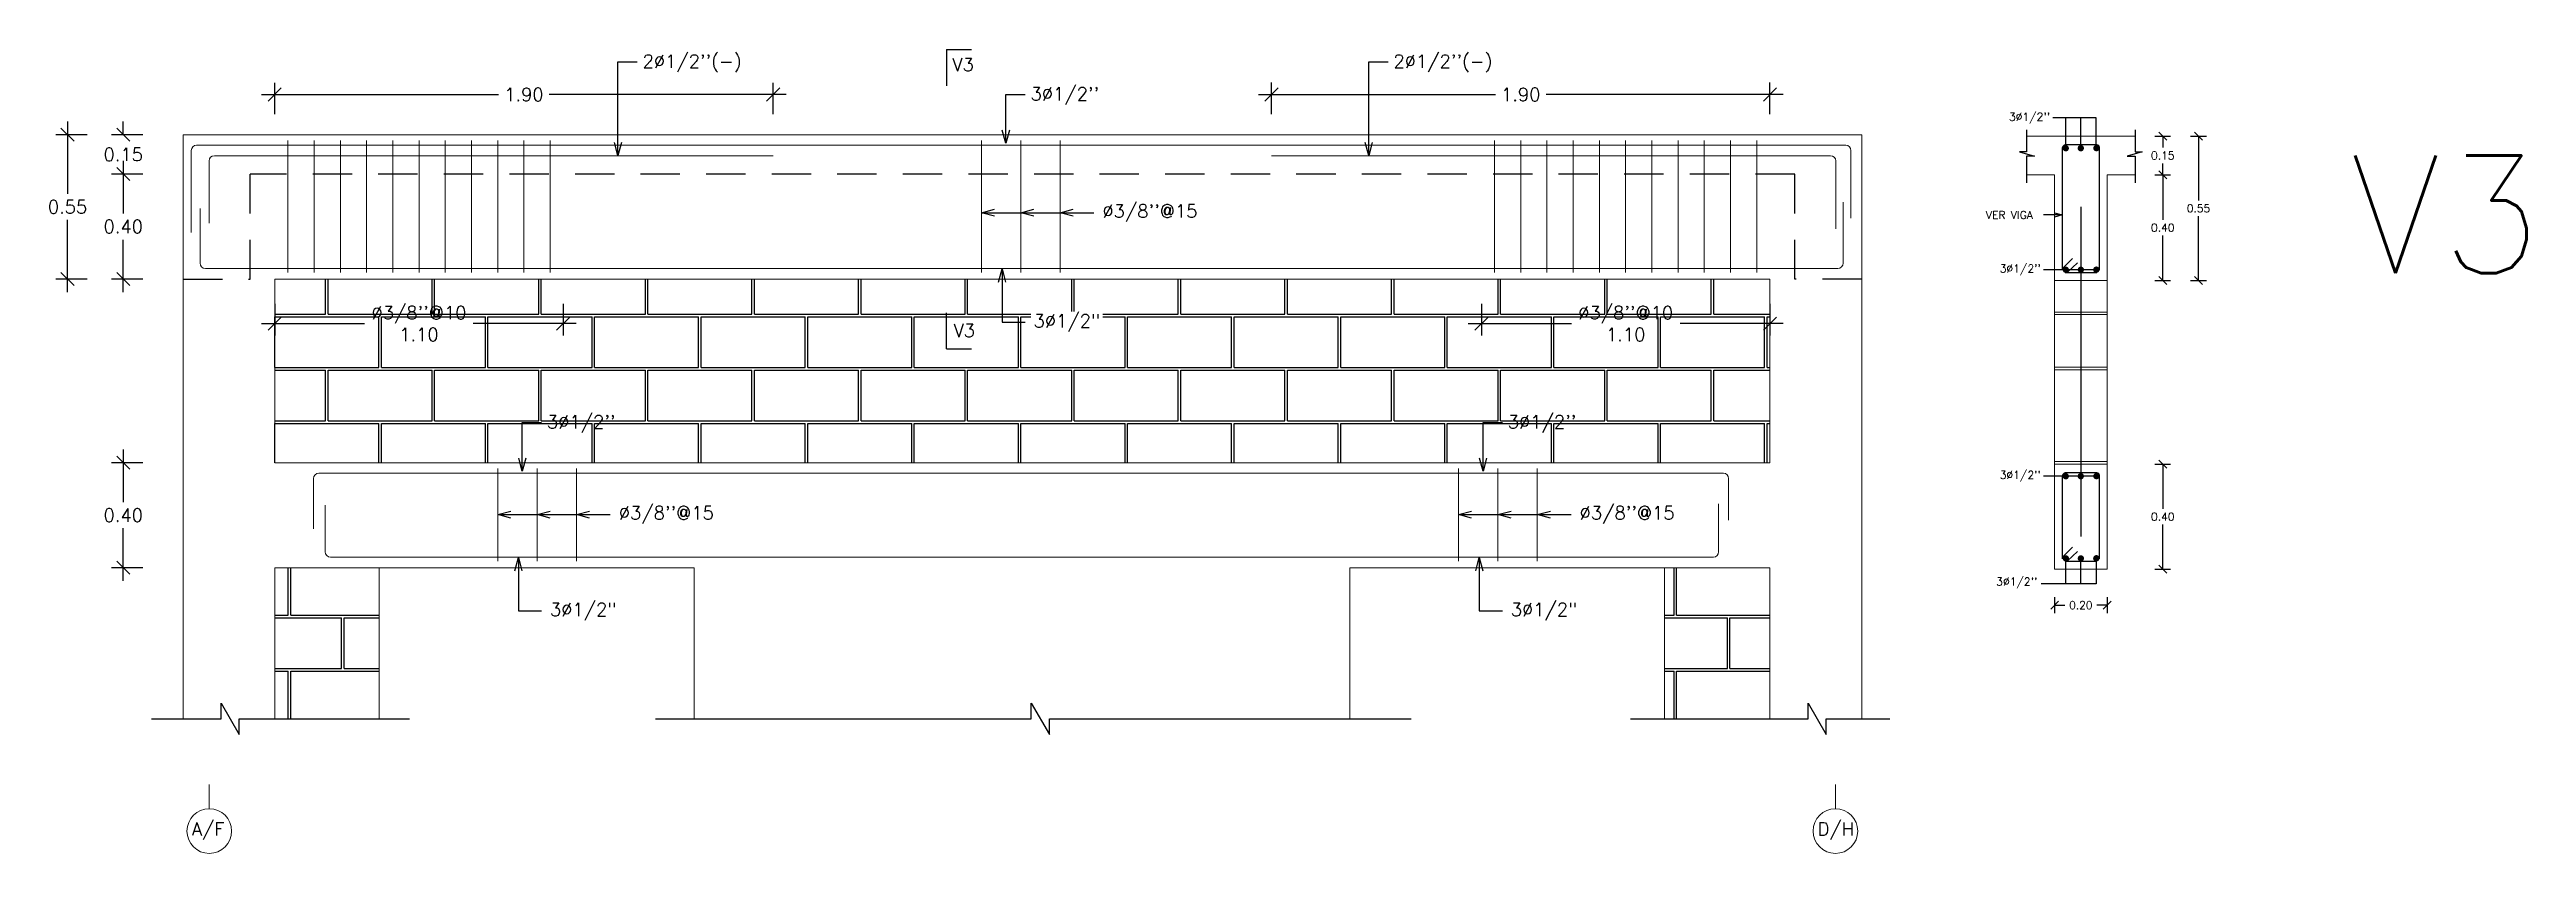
# Model space of a CAD drawing. Header units: metres. Extents: x -44 to 358, y -286 to 66.
# Drawn here: x -30.38 to -20.94, y -54.14 to -51.07 of the extents above; entities that cross this region are included whole.
import ezdxf

# ---------------------------------------------------------------- set-up
doc = ezdxf.new("R2010")
doc.units = ezdxf.units.M
doc.header["$LTSCALE"] = 0.3
doc.header["$PDMODE"] = 3
for name, pattern in [('CONTINU', [0]), ('DASHED', [0.75, 0.5, -0.25]), ('HIDDEN', [9.525, 6.35, -3.175])]:
    doc.linetypes.add(name, pattern=pattern)
for name, color, linetype in [('ACERO', 5, 'Continuous'), ('BP', 3, 'Continuous'), ('DETALLE', 3, 'Continuous'), ('DIMTEXTO', 4, 'Continuous'), ('HATCH', 8, 'Continuous'), ('Losas', 8, 'Continuous'), ('SECCION', 1, 'Continuous'), ('texto acero', 4, 'Continuous')]:
    doc.layers.add(name, color=color, linetype=linetype)
doc.layers.add('VIGAS', color=1, linetype='HIDDEN', lineweight=15)
doc.styles.add('RomanS', font='romans.shx')
doc.styles.add('SIMPLEX', font='simplex_.ttf', dxfattribs={"height": 0.2})
doc.styles.add('SMPLEX', font='simplex.shx')
doc.dimstyles.new('D-15', dxfattribs={"dimscale": 0.15, "dimtxt": 0.2, "dimasz": 0.2, "dimexe": 0.18, "dimexo": 0.2, "dimgap": 0.1, "dimtad": 0, "dimtih": 1, "dimtoh": 1, "dimzin": 0, "dimdsep": 46, "dimtxsty": 'SMPLEX', "dimblk": 'OBLIQUE', "dimcen": 0.09, "dimdle": 0.2, "dimclrd": 4, "dimclre": 4, "dimclrt": 4, "dimadec": 0, "dimazin": 0, "dimtfac": 1, "dimtofl": 0, "dimtmove": 0, "dimatfit": 3, "dimldrblk": 'OPEN30', "dimfxl": 1, "dimtolj": 1, "dimtzin": 0, "dimarcsym": 0})
doc.dimstyles.new('DIM-15', dxfattribs={"dimscale": 0.15, "dimtxt": 0.2, "dimasz": 0.2, "dimexe": 0.2, "dimexo": 0.1, "dimgap": 0.1, "dimtad": 0, "dimtih": 1, "dimtoh": 1, "dimzin": 0, "dimdsep": 46, "dimtxsty": 'RomanS', "dimblk1": 'OBLIQUE', "dimblk2": 'OBLIQUE', "dimsah": 1, "dimcen": 0.09, "dimclrd": 4, "dimclre": 4, "dimclrt": 4, "dimadec": 0, "dimazin": 0, "dimtfac": 1, "dimtofl": 0, "dimtmove": 1, "dimatfit": 3, "dimldrblk": 'OBLIQUE', "dimfxl": 0.2, "dimfxlon": 1, "dimtolj": 1, "dimtzin": 0, "dimarcsym": 0})
doc.dimstyles.new('DIM-25', dxfattribs={"dimscale": 0.25, "dimtxt": 0.2, "dimasz": 0.2, "dimexe": 0.18, "dimexo": 0.2, "dimgap": 0.1, "dimtad": 0, "dimtih": 1, "dimtoh": 1, "dimzin": 0, "dimdsep": 46, "dimtxsty": 'SMPLEX', "dimblk": 'OBLIQUE', "dimcen": 0.09, "dimdle": 0.2, "dimclrd": 4, "dimclre": 4, "dimclrt": 4, "dimadec": 0, "dimazin": 0, "dimtfac": 1, "dimtofl": 0, "dimtmove": 0, "dimatfit": 3, "dimldrblk": 'OPEN30', "dimfxl": 0.3, "dimfxlon": 1, "dimtolj": 1, "dimtzin": 0, "dimarcsym": 0})

msp = doc.modelspace()

# ---------------------------------------------------------------- texts
at = {"layer": 'DIMTEXTO', "color": 4, "linetype": 'Continuous', "lineweight": 0, "char_height": 0.05, "style": 'SMPLEX'}
for s, insert, attachment_point in [("2%%C1/2''(-)", (-28.1223883, -51.1257047), 4), ("2%%C1/2''(-)", (-25.259791, -51.1257047), 4), ('V3', (-26.9412612, -51.1300017, -1.8111655), 4), ("3%%C1/2''", (-26.6432793, -51.2498602), 4), ("%%C3/8''@15", (-26.3693788, -51.6965611, 1.8575108), 4), ("3%%C1/2''", (-28.4870288, -52.4998602), 4), ("3%%C1/2''", (-24.8239836, -52.4998602), 4), ("%%C3/8''@15", (-28.2131284, -52.8465611, 1.8575108), 4), ("%%C3/8''@15", (-24.5500832, -52.8465611, 1.8575108), 4), ('A/F', (-29.7789161, -54.0512254), 5), ('D/H', (-23.5734241, -54.0512254), 5)]:
    msp.add_mtext(s, dxfattribs=dict(at, insert=insert, attachment_point=attachment_point))
at = {"layer": 'DIMTEXTO', "color": 4, "char_height": 0.03, "attachment_point": 4, "style": 'SMPLEX'}
for s, insert in [("3%%C1/2''", (-22.9132817, -51.3339682, 0.4671289)), ('VER VIGA', (-23.0010366, -51.7034498, 0.1950288)), ("3%%C1/2''", (-22.9486893, -51.9123354)), ("3%%C1/2''", (-22.9486893, -52.6988552)), ("3%%C1/2''", (-22.9617164, -53.1052947, 1.8575108))]:
    msp.add_mtext(s, dxfattribs=dict(at, insert=insert))
at = {"layer": 'DIMTEXTO', "insert": (-21.6123413, -51.7007258), "char_height": 0.448, "attachment_point": 4, "style": 'SIMPLEX'}
msp.add_mtext('V3', dxfattribs=at)

# ---------------------------------------------------------------- blocks, each defined once
blk = doc.blocks.new('_OBLIQUE')
at = {"color": 0, "linetype": 'ByBlock'}
blk.add_line((-0.5, -0.5), (0.5, 0.5), dxfattribs=at)
blk = doc.blocks.new('*D1136')
at = {"layer": 'DEFPOINTS', "color": 0, "linetype": 'Continuous', "transparency": 16777216}
for p in [(-30.1024, -51.5474), (-29.6187, -51.5474), (-29.8744, -51.9473)]:
    blk.add_point(p, dxfattribs=at)
at = {"layer": 'DIMTEXTO', "color": 4, "linetype": 'Continuous', "lineweight": -2, "transparency": 16777216}
for p, q in [((-30.0274, -51.5474), (-30.1474, -51.5474)), ((-30.1024, -51.4974), (-30.1024, -51.6973)), ((-30.1024, -51.9973), (-30.1024, -51.7973)), ((-30.0274, -51.9473), (-30.1474, -51.9473))]:
    blk.add_line(p, q, dxfattribs=at)
at = {"layer": 'DIMTEXTO', "color": 4, "linetype": 'Continuous', "lineweight": -2, "transparency": 16777216, "xscale": 0.05, "yscale": 0.05, "zscale": 0.05}
for p, rotation in [((-30.1024, -51.5474), 90), ((-30.1024, -51.9473), 270)]:
    blk.add_blockref('_OBLIQUE', p, dxfattribs=dict(at, rotation=rotation))
at = {"layer": 'DIMTEXTO', "color": 4, "linetype": 'Continuous', "transparency": 16777216, "insert": (-30.1024, -51.7473), "char_height": 0.05, "attachment_point": 5, "style": 'SMPLEX'}
blk.add_mtext('\\A1;0.40', dxfattribs=at)
blk = doc.blocks.new('_Open30')
at = {"color": 0, "lineweight": -2}
for p, q in [((-1, 0.27), (0, 0)), ((0, 0), (-1, -0.27)), ((0, 0), (-1, 0))]:
    blk.add_line(p, q, dxfattribs=at)
blk = doc.blocks.new('*D1137')
at = {"layer": 'DEFPOINTS', "color": 0, "linetype": 'Continuous', "transparency": 16777216}
for p in [(-29.8744, -51.3974), (-30.3149, -51.9473), (-29.6244, -51.9473)]:
    blk.add_point(p, dxfattribs=at)
at = {"layer": 'DIMTEXTO', "color": 4, "linetype": 'Continuous', "lineweight": -2, "transparency": 16777216}
for p, q in [((-30.3149, -51.3474), (-30.3149, -51.6223)), ((-30.2399, -51.3974), (-30.3599, -51.3974)), ((-30.3149, -51.9973), (-30.3149, -51.7223)), ((-30.2399, -51.9473), (-30.3599, -51.9473))]:
    blk.add_line(p, q, dxfattribs=at)
at = {"layer": 'DIMTEXTO', "color": 4, "linetype": 'Continuous', "lineweight": -2, "transparency": 16777216, "xscale": 0.05, "yscale": 0.05, "zscale": 0.05}
for p, rotation in [((-30.3149, -51.3974), 90), ((-30.3149, -51.9473), 270)]:
    blk.add_blockref('_OBLIQUE', p, dxfattribs=dict(at, rotation=rotation))
at = {"layer": 'DIMTEXTO', "color": 4, "linetype": 'Continuous', "transparency": 16777216, "insert": (-30.3149, -51.6723), "char_height": 0.05, "attachment_point": 5, "style": 'SMPLEX'}
blk.add_mtext('\\A1;0.55', dxfattribs=at)
blk = doc.blocks.new('*D1141')
at = {"layer": 'DEFPOINTS', "color": 0, "transparency": 16777216}
for p in [(-30.1024, -51.3974), (-29.8744, -51.3974), (-29.6187, -51.5474)]:
    blk.add_point(p, dxfattribs=at)
at = {"layer": 'DIMTEXTO', "color": 4, "lineweight": -2, "transparency": 16777216}
for p, q in [((-30.1024, -51.3974), (-30.1024, -51.3474)), ((-30.0274, -51.3974), (-30.1474, -51.3974)), ((-30.0274, -51.5474), (-30.1474, -51.5474)), ((-30.1024, -51.5474), (-30.1024, -51.5974))]:
    blk.add_line(p, q, dxfattribs=at)
at = {"layer": 'DIMTEXTO', "color": 4, "lineweight": -2, "transparency": 16777216, "xscale": 0.05, "yscale": 0.05, "zscale": 0.05}
for p, rotation in [((-30.1024, -51.3974), 270), ((-30.1024, -51.5474), 90)]:
    blk.add_blockref('_OBLIQUE', p, dxfattribs=dict(at, rotation=rotation))
at = {"layer": 'DIMTEXTO', "color": 4, "transparency": 16777216, "insert": (-30.1024, -51.4724), "char_height": 0.05, "attachment_point": 5, "style": 'SMPLEX'}
blk.add_mtext('\\A1;0.15', dxfattribs=at)
blk = doc.blocks.new('*D1138')
at = {"layer": 'DEFPOINTS', "color": 0, "linetype": 'Continuous', "transparency": 16777216}
for p in [(-22.5392, -51.403), (-22.1906, -51.403), (-22.5392, -51.953)]:
    blk.add_point(p, dxfattribs=at)
at = {"layer": 'DIMTEXTO', "color": 4, "linetype": 'Continuous', "lineweight": -2, "transparency": 16777216}
for p, q in [((-22.2206, -51.403), (-22.1606, -51.403)), ((-22.1906, -51.403), (-22.1906, -51.648)), ((-22.1906, -51.953), (-22.1906, -51.708)), ((-22.2206, -51.953), (-22.1606, -51.953))]:
    blk.add_line(p, q, dxfattribs=at)
at = {"layer": 'DIMTEXTO', "color": 4, "linetype": 'Continuous', "lineweight": -2, "transparency": 16777216, "xscale": 0.03, "yscale": 0.03, "zscale": 0.03}
for p, rotation in [((-22.1906, -51.403), 90), ((-22.1906, -51.953), 270)]:
    blk.add_blockref('_OBLIQUE', p, dxfattribs=dict(at, rotation=rotation))
at = {"layer": 'DIMTEXTO', "color": 4, "linetype": 'Continuous', "lineweight": 0, "transparency": 16777216, "insert": (-22.1906, -51.678), "char_height": 0.03, "attachment_point": 5, "style": 'SMPLEX'}
blk.add_mtext('\\A1;0.55', dxfattribs=at)
blk = doc.blocks.new('*D1139')
at = {"layer": 'DEFPOINTS', "color": 0, "linetype": 'Continuous', "transparency": 16777216}
for p in [(-22.5392, -51.5501), (-22.3269, -51.5501), (-22.5392, -51.953)]:
    blk.add_point(p, dxfattribs=at)
at = {"layer": 'DIMTEXTO', "color": 4, "linetype": 'Continuous', "lineweight": -2, "transparency": 16777216}
for p, q in [((-22.3569, -51.5501), (-22.2969, -51.5501)), ((-22.3269, -51.5501), (-22.3269, -51.7216)), ((-22.3269, -51.953), (-22.3269, -51.7816)), ((-22.3569, -51.953), (-22.2969, -51.953))]:
    blk.add_line(p, q, dxfattribs=at)
at = {"layer": 'DIMTEXTO', "color": 4, "linetype": 'Continuous', "lineweight": -2, "transparency": 16777216, "xscale": 0.03, "yscale": 0.03, "zscale": 0.03}
for p, rotation in [((-22.3269, -51.5501), 90), ((-22.3269, -51.953), 270)]:
    blk.add_blockref('_OBLIQUE', p, dxfattribs=dict(at, rotation=rotation))
at = {"layer": 'DIMTEXTO', "color": 4, "linetype": 'Continuous', "lineweight": 0, "transparency": 16777216, "insert": (-22.3269, -51.7516), "char_height": 0.03, "attachment_point": 5, "style": 'SMPLEX'}
blk.add_mtext('\\A1;0.40', dxfattribs=at)
blk = doc.blocks.new('*D1140')
at = {"layer": 'DEFPOINTS', "color": 0, "linetype": 'Continuous', "transparency": 16777216}
for p in [(-22.7392, -51.403), (-22.3269, -51.403), (-22.5392, -51.5501)]:
    blk.add_point(p, dxfattribs=at)
at = {"layer": 'DIMTEXTO', "color": 4, "linetype": 'Continuous', "lineweight": -2, "transparency": 16777216}
for p, q in [((-22.3569, -51.403), (-22.2969, -51.403)), ((-22.3269, -51.403), (-22.3269, -51.4466)), ((-22.3569, -51.5501), (-22.2969, -51.5501)), ((-22.3269, -51.5501), (-22.3269, -51.5066))]:
    blk.add_line(p, q, dxfattribs=at)
at = {"layer": 'DIMTEXTO', "color": 4, "linetype": 'Continuous', "lineweight": -2, "transparency": 16777216, "xscale": 0.03, "yscale": 0.03, "zscale": 0.03}
for p, rotation in [((-22.3269, -51.403), 90), ((-22.3269, -51.5501), 270)]:
    blk.add_blockref('_OBLIQUE', p, dxfattribs=dict(at, rotation=rotation))
at = {"layer": 'DIMTEXTO', "color": 4, "linetype": 'Continuous', "lineweight": 0, "transparency": 16777216, "insert": (-22.3269, -51.4766), "char_height": 0.03, "attachment_point": 5, "style": 'SMPLEX'}
blk.add_mtext('\\A1;0.15', dxfattribs=at)
blk = doc.blocks.new('*D1142')
at = {"layer": 'DEFPOINTS', "color": 0, "linetype": 'Continuous', "transparency": 16777216}
for p in [(-22.7392, -52.8801), (-22.5392, -52.8001), (-22.7392, -53.1902)]:
    blk.add_point(p, dxfattribs=at)
at = {"layer": 'DIMTEXTO', "color": 4, "linetype": 'Continuous', "lineweight": -2, "transparency": 16777216}
for p, q in [((-22.7392, -53.1602), (-22.7392, -53.2202)), ((-22.5392, -53.1602), (-22.5392, -53.2202)), ((-22.7392, -53.1902), (-22.6999, -53.1902)), ((-22.5392, -53.1902), (-22.5785, -53.1902))]:
    blk.add_line(p, q, dxfattribs=at)
at = {"layer": 'DIMTEXTO', "color": 4, "linetype": 'Continuous', "lineweight": -2, "transparency": 16777216, "xscale": 0.03, "yscale": 0.03, "zscale": 0.03, "rotation": 180}
blk.add_blockref('_OBLIQUE', (-22.7392, -53.1902), dxfattribs=at)
at = {"layer": 'DIMTEXTO', "color": 4, "linetype": 'Continuous', "lineweight": -2, "transparency": 16777216, "xscale": 0.03, "yscale": 0.03, "zscale": 0.03}
blk.add_blockref('_OBLIQUE', (-22.5392, -53.1902), dxfattribs=at)
at = {"layer": 'DIMTEXTO', "color": 4, "linetype": 'Continuous', "lineweight": 0, "transparency": 16777216, "insert": (-22.6392, -53.1902), "char_height": 0.03, "attachment_point": 5, "style": 'SMPLEX'}
blk.add_mtext('\\A1;0.20', dxfattribs=at)
blk = doc.blocks.new('*D1277')
at = {"layer": 'DEFPOINTS', "color": 0, "linetype": 'Continuous', "transparency": 16777216}
for p in [(-22.5392, -52.653), (-22.3269, -52.653), (-22.5392, -53.053)]:
    blk.add_point(p, dxfattribs=at)
at = {"layer": 'DIMTEXTO', "color": 4, "linetype": 'Continuous', "lineweight": -2, "transparency": 16777216}
for p, q in [((-22.3569, -52.653), (-22.2969, -52.653)), ((-22.3269, -52.653), (-22.3269, -52.823)), ((-22.3269, -53.053), (-22.3269, -52.883)), ((-22.3569, -53.053), (-22.2969, -53.053))]:
    blk.add_line(p, q, dxfattribs=at)
at = {"layer": 'DIMTEXTO', "color": 4, "linetype": 'Continuous', "lineweight": -2, "transparency": 16777216, "xscale": 0.03, "yscale": 0.03, "zscale": 0.03}
for p, rotation in [((-22.3269, -52.653), 90), ((-22.3269, -53.053), 270)]:
    blk.add_blockref('_OBLIQUE', p, dxfattribs=dict(at, rotation=rotation))
at = {"layer": 'DIMTEXTO', "color": 4, "linetype": 'Continuous', "lineweight": 0, "transparency": 16777216, "insert": (-22.3269, -52.853), "char_height": 0.03, "attachment_point": 5, "style": 'SMPLEX'}
blk.add_mtext('\\A1;0.40', dxfattribs=at)
blk = doc.blocks.new('*U1278')
at = {"layer": 'ACERO', "linetype": 'Continuous', "lineweight": 0}
blk.add_line((0, 0.2515), (0, -0.2515), dxfattribs=at)
blk = doc.blocks.new('*U1279')
at = {"layer": 'DIMTEXTO', "color": 0, "linetype": 'ByBlock', "lineweight": -2, "transparency": 16777216}
for p in [(0, 0), (0.1, 0), (0.2, 0), (0.3, 0), (0.4, 0), (0.5, 0), (0.6, 0), (0.7, 0), (0.8, 0), (0.9, 0), (1, 0)]:
    blk.add_blockref('*U1278', p, dxfattribs=at)
blk = doc.blocks.new('*D1282')
at = {"layer": 'DEFPOINTS', "color": 0, "linetype": 'Continuous', "transparency": 16777216}
for p in [(-29.5251, -51.9474), (-28.4251, -51.9474), (-28.4251, -52.117)]:
    blk.add_point(p, dxfattribs=at)
at = {"layer": 'DIMTEXTO', "color": 4, "linetype": 'Continuous', "lineweight": -2, "transparency": 16777216}
for p, q in [((-29.5751, -52.117), (-29.1822, -52.117)), ((-29.5251, -52.042), (-29.5251, -52.162)), ((-28.3751, -52.117), (-28.7679, -52.117)), ((-28.4251, -52.042), (-28.4251, -52.162))]:
    blk.add_line(p, q, dxfattribs=at)
at = {"layer": 'DIMTEXTO', "color": 4, "linetype": 'Continuous', "lineweight": -2, "transparency": 16777216, "xscale": 0.05, "yscale": 0.05, "zscale": 0.05, "rotation": 180}
blk.add_blockref('_OBLIQUE', (-29.5251, -52.117), dxfattribs=at)
at = {"layer": 'DIMTEXTO', "color": 4, "linetype": 'Continuous', "lineweight": -2, "transparency": 16777216, "xscale": 0.05, "yscale": 0.05, "zscale": 0.05}
blk.add_blockref('_OBLIQUE', (-28.4251, -52.117), dxfattribs=at)
at = {"layer": 'DIMTEXTO', "color": 4, "linetype": 'Continuous', "transparency": 16777216, "insert": (-28.9751, -52.117), "char_height": 0.05, "attachment_point": 5, "style": 'SMPLEX'}
blk.add_mtext("\\A1;%%C3/8''@10\\P1.10", dxfattribs=at)
blk = doc.blocks.new('*U1280')
at = {"layer": 'ACERO', "linetype": 'Continuous', "lineweight": 0}
blk.add_line((0, 0.2515), (0, -0.2515), dxfattribs=at)
blk = doc.blocks.new('*U1281')
at = {"layer": 'DIMTEXTO', "color": 0, "linetype": 'ByBlock', "lineweight": -2, "transparency": 16777216}
for p in [(0, 0), (0.1, 0), (0.2, 0), (0.3, 0), (0.4, 0), (0.5, 0), (0.6, 0), (0.7, 0), (0.8, 0), (0.9, 0), (1, 0)]:
    blk.add_blockref('*U1280', p, dxfattribs=at)
blk = doc.blocks.new('*D1283')
at = {"layer": 'DEFPOINTS', "color": 0, "linetype": 'Continuous', "transparency": 16777216}
for p in [(-24.9244, -51.9474), (-23.8244, -51.9474), (-24.9244, -52.117)]:
    blk.add_point(p, dxfattribs=at)
at = {"layer": 'DIMTEXTO', "color": 4, "linetype": 'Continuous', "lineweight": -2, "transparency": 16777216}
for p, q in [((-24.9744, -52.117), (-24.5816, -52.117)), ((-24.9244, -52.042), (-24.9244, -52.162)), ((-23.7744, -52.117), (-24.1673, -52.117)), ((-23.8244, -52.042), (-23.8244, -52.162))]:
    blk.add_line(p, q, dxfattribs=at)
at = {"layer": 'DIMTEXTO', "color": 4, "linetype": 'Continuous', "lineweight": -2, "transparency": 16777216, "xscale": 0.05, "yscale": 0.05, "zscale": 0.05, "rotation": 180}
blk.add_blockref('_OBLIQUE', (-24.9244, -52.117), dxfattribs=at)
at = {"layer": 'DIMTEXTO', "color": 4, "linetype": 'Continuous', "lineweight": -2, "transparency": 16777216, "xscale": 0.05, "yscale": 0.05, "zscale": 0.05}
blk.add_blockref('_OBLIQUE', (-23.8244, -52.117), dxfattribs=at)
at = {"layer": 'DIMTEXTO', "color": 4, "linetype": 'Continuous', "transparency": 16777216, "insert": (-24.3744, -52.117), "char_height": 0.05, "attachment_point": 5, "style": 'SMPLEX'}
blk.add_mtext("\\A1;%%C3/8''@10\\P1.10", dxfattribs=at)
blk = doc.blocks.new('*D1284')
at = {"layer": 'DEFPOINTS', "color": 0, "linetype": 'Continuous', "transparency": 16777216}
for p in [(-23.8244, -51.2439), (-25.7246, -51.9473), (-23.8244, -51.9474)]:
    blk.add_point(p, dxfattribs=at)
at = {"layer": 'DIMTEXTO', "color": 4, "linetype": 'Continuous', "lineweight": -2, "transparency": 16777216}
for p, q in [((-25.7746, -51.2439), (-24.8709, -51.2439)), ((-25.7246, -51.3189), (-25.7246, -51.1989)), ((-23.7744, -51.2439), (-24.6781, -51.2439)), ((-23.8244, -51.3189), (-23.8244, -51.1989))]:
    blk.add_line(p, q, dxfattribs=at)
at = {"layer": 'DIMTEXTO', "color": 4, "linetype": 'Continuous', "lineweight": -2, "transparency": 16777216, "xscale": 0.05, "yscale": 0.05, "zscale": 0.05, "rotation": 180}
blk.add_blockref('_OBLIQUE', (-25.7246, -51.2439), dxfattribs=at)
at = {"layer": 'DIMTEXTO', "color": 4, "linetype": 'Continuous', "lineweight": -2, "transparency": 16777216, "xscale": 0.05, "yscale": 0.05, "zscale": 0.05}
blk.add_blockref('_OBLIQUE', (-23.8244, -51.2439), dxfattribs=at)
at = {"layer": 'DIMTEXTO', "color": 4, "linetype": 'Continuous', "transparency": 16777216, "insert": (-24.7745, -51.2439), "char_height": 0.05, "attachment_point": 5, "style": 'SMPLEX'}
blk.add_mtext('\\A1;1.90', dxfattribs=at)
blk = doc.blocks.new('*D1285')
at = {"layer": 'DEFPOINTS', "color": 0, "linetype": 'Continuous', "transparency": 16777216}
for p in [(-27.6248, -51.244), (-29.5251, -51.9474), (-27.6248, -51.9475)]:
    blk.add_point(p, dxfattribs=at)
at = {"layer": 'DIMTEXTO', "color": 4, "linetype": 'Continuous', "lineweight": -2, "transparency": 16777216}
for p, q in [((-29.5751, -51.244), (-28.6714, -51.244)), ((-29.5251, -51.319), (-29.5251, -51.199)), ((-27.5748, -51.244), (-28.4785, -51.244)), ((-27.6248, -51.319), (-27.6248, -51.199))]:
    blk.add_line(p, q, dxfattribs=at)
at = {"layer": 'DIMTEXTO', "color": 4, "linetype": 'Continuous', "lineweight": -2, "transparency": 16777216, "xscale": 0.05, "yscale": 0.05, "zscale": 0.05, "rotation": 180}
blk.add_blockref('_OBLIQUE', (-29.5251, -51.244), dxfattribs=at)
at = {"layer": 'DIMTEXTO', "color": 4, "linetype": 'Continuous', "lineweight": -2, "transparency": 16777216, "xscale": 0.05, "yscale": 0.05, "zscale": 0.05}
blk.add_blockref('_OBLIQUE', (-27.6248, -51.244), dxfattribs=at)
at = {"layer": 'DIMTEXTO', "color": 4, "linetype": 'Continuous', "transparency": 16777216, "insert": (-28.575, -51.244), "char_height": 0.05, "attachment_point": 5, "style": 'SMPLEX'}
blk.add_mtext('\\A1;1.90', dxfattribs=at)
blk = doc.blocks.new('*D1522')
at = {"layer": 'DEFPOINTS', "color": 0, "linetype": 'Continuous', "transparency": 16777216}
for p in [(-29.5251, -52.6474), (-30.1024, -53.0473), (-29.2751, -53.0473)]:
    blk.add_point(p, dxfattribs=at)
at = {"layer": 'DIMTEXTO', "color": 4, "linetype": 'Continuous', "lineweight": -2, "transparency": 16777216}
for p, q in [((-30.1024, -52.5974), (-30.1024, -52.7973)), ((-30.0274, -52.6474), (-30.1474, -52.6474)), ((-30.1024, -53.0973), (-30.1024, -52.8973)), ((-30.0274, -53.0473), (-30.1474, -53.0473))]:
    blk.add_line(p, q, dxfattribs=at)
at = {"layer": 'DIMTEXTO', "color": 4, "linetype": 'Continuous', "lineweight": -2, "transparency": 16777216, "xscale": 0.05, "yscale": 0.05, "zscale": 0.05}
for p, rotation in [((-30.1024, -52.6474), 90), ((-30.1024, -53.0473), 270)]:
    blk.add_blockref('_OBLIQUE', p, dxfattribs=dict(at, rotation=rotation))
at = {"layer": 'DIMTEXTO', "color": 4, "linetype": 'Continuous', "transparency": 16777216, "insert": (-30.1024, -52.8473), "char_height": 0.05, "attachment_point": 5, "style": 'SMPLEX'}
blk.add_mtext('\\A1;0.40', dxfattribs=at)

# ---------------------------------------------------------------- dimensions: what is measured, and where the dimension line sits
at = {"layer": 'DIMTEXTO', "linetype": 'Continuous'}
for base, p1, p2, picture, middle in [((-27.6248489, -51.2440438), (-29.5250667, -51.9473921), (-27.6248489, -51.9474929), '*D1285', (-28.5749578, -51.2440438)), ((-23.8244116, -51.2439431), (-25.7246293, -51.9472914), (-23.8244116, -51.9473921), '*D1284', (-24.7745204, -51.2439431))]:
    dim = msp.add_linear_dim(base=base, p1=p1, p2=p2, dimstyle='DIM-25', dxfattribs=at)
    dim.commit()
    dim.dimension.update_dxf_attribs({"geometry": picture, "text_midpoint": middle})
for base, p1, p2, picture, middle in [((-30.314888, -51.9472897), (-29.874412, -51.3973937), (-29.624412, -51.9472897), '*D1137', (-30.314888, -51.6723417)), ((-30.1024222, -51.5473843), (-29.874412, -51.9472897), (-29.6186783, -51.5473843), '*D1136', (-30.1024222, -51.747337)), ((-30.1024222, -53.0472879), (-29.5250662, -52.647392), (-29.2750662, -53.0472879), '*D1522', (-30.1024222, -52.8473399))]:
    dim = msp.add_linear_dim(base=base, p1=p1, p2=p2, angle=90, dimstyle='DIM-25', dxfattribs=at)
    dim.commit()
    dim.dimension.update_dxf_attribs({"geometry": picture, "text_midpoint": middle})
at = {"layer": 'DIMTEXTO'}
dim = msp.add_linear_dim(base=(-30.1024222, -51.3973939), p1=(-29.6186783, -51.5473843), p2=(-29.874412, -51.3973939), angle=90, dimstyle='DIM-25', override={"dimtmove": 1}, dxfattribs=at)
dim.commit()
dim.dimension.update_dxf_attribs({"geometry": '*D1141', "text_midpoint": (-30.1024222, -51.4723891)})
at = {"layer": 'DIMTEXTO', "linetype": 'Continuous', "lineweight": 0}
for base, p1, p2, angle, picture, middle in [((-22.326913, -51.4030485), (-22.5392281, -51.5501269), (-22.7392281, -51.4030485), 270, '*D1140', (-22.326913, -51.4765877)), ((-22.190607, -51.4030485), (-22.5392281, -51.9530485), (-22.5392281, -51.4030485), 270, '*D1138', (-22.190607, -51.6780485)), ((-22.326913, -51.5501269), (-22.5392281, -51.9530485), (-22.5392281, -51.5501269), 270, '*D1139', (-22.326913, -51.7515877)), ((-22.326913, -52.6530485), (-22.5392281, -53.0530485), (-22.5392281, -52.6530485), 90, '*D1277', (-22.326913, -52.8530485))]:
    dim = msp.add_linear_dim(base=base, p1=p1, p2=p2, angle=angle, dimstyle='DIM-15', override={"dimtxsty": 'SMPLEX'}, dxfattribs=at)
    dim.commit()
    dim.dimension.update_dxf_attribs({"geometry": picture, "text_midpoint": middle})
at = {"layer": 'DIMTEXTO', "linetype": 'Continuous'}
dim = msp.add_linear_dim(base=(-28.4250667, -52.1170158), p1=(-29.5250667, -51.9473921), p2=(-28.4250667, -51.9473905), text="%%C3/8''@10\\P<>", dimstyle='DIM-25', dxfattribs=at)
dim.commit()
dim.dimension.update_dxf_attribs({"geometry": '*D1282', "text_midpoint": (-28.9750667, -52.1170158)})
dim = msp.add_linear_dim(base=(-24.9244116, -52.1170158), p1=(-23.8244116, -51.9473921), p2=(-24.9244116, -51.9473905), angle=180, text="%%C3/8''@10\\P<>", dimstyle='DIM-25', dxfattribs=at)
dim.commit()
dim.dimension.update_dxf_attribs({"geometry": '*D1283', "text_midpoint": (-24.3744116, -52.1170158)})
at = {"layer": 'DIMTEXTO', "linetype": 'Continuous', "lineweight": 0}
dim = msp.add_linear_dim(base=(-22.7392281, -53.1902183), p1=(-22.5392281, -52.8001269), p2=(-22.7392281, -52.8801269), dimstyle='DIM-15', override={"dimtxsty": 'SMPLEX'}, dxfattribs=at)
dim.commit()
dim.dimension.update_dxf_attribs({"geometry": '*D1142', "text_midpoint": (-22.6392281, -53.1902183)})

# ---------------------------------------------------------------- hatches: boundary and pattern name
at = {"layer": 'HATCH', "ltscale": 0.2}
h = msp.add_hatch(dxfattribs=at)
h.set_pattern_fill('AR-B816C', color=256, scale=0.001)
h.set_pattern_definition([(0, (-29.52507, -52.4974), (0.2032, 0.2032), [0.396875, -0.009525]), (0, (-29.72827, -52.48787), (0.2032, 0.2032), [0.396875, -0.009525]), (90, (-29.52507, -52.4974), (-0.2032, 0.2032), [-0.212725, 0.193675]), (90, (-29.5346, -52.4974), (-0.2032, 0.2032), [-0.212725, 0.193675])])
h.paths.add_polyline_path([(-29.5250664, -51.9472905), (-29.5250662, -52.6473921), (-23.8244112, -52.6473889), (-23.8244114, -51.9472918)])
h.paths.add_polyline_path([(-29.1697095, -52.2009444), (-28.7804238, -52.2009444), (-28.7804238, -52.0283253), (-29.1697095, -52.0283253)], flags=24)
h.paths.add_polyline_path([(-24.5690544, -52.2009444), (-24.1797687, -52.2009444), (-24.1797687, -52.0283253), (-24.5690544, -52.0283253)], flags=24)
h.paths.add_polyline_path([(-28.4995288, -52.5504554), (-28.217386, -52.5504554), (-28.217386, -52.449265), (-28.4995288, -52.449265)], flags=24)
h.paths.add_polyline_path([(-26.6442715, -52.1654072), (-26.3692715, -52.1654072), (-26.3692715, -52.0642168), (-26.6442715, -52.0642168)], flags=24)
h = msp.add_hatch(dxfattribs=at)
h.set_pattern_fill('AR-B816C', color=256, scale=0.001)
h.paths.add_polyline_path([(-29.1261685, -53.0473919), (-29.525066, -53.0473921), (-29.5250658, -53.6235662), (-29.1261685, -53.6235662)])
h = msp.add_hatch(dxfattribs=at)
h.set_pattern_fill('AR-B816C', color=256, scale=0.001)
h.paths.add_polyline_path([(-23.8244109, -53.0473889), (-24.2261685, -53.0473891), (-24.2261685, -53.6235662), (-23.8244107, -53.6235662)])

# ---------------------------------------------------------------- linework, layer by layer
at = {"layer": 'ACERO', "linetype": 'Continuous', "lineweight": 0}
for p, q in [((-29.8231301, -51.4373479), (-23.535814, -51.4373531)), ((-26.8310083, -51.419876), (-26.8310083, -51.922871)), ((-26.6810083, -51.419876), (-26.6810083, -51.922871)), ((-26.5310083, -51.419876), (-26.5310083, -51.922871)), ((-29.7551738, -51.4773531), (-27.6248477, -51.4773497)), ((-25.7246293, -51.4773513), (-23.5936496, -51.4773531)), ((-23.5456284, -51.654071), (-23.5456284, -51.8871807)), ((-29.7894241, -51.9071755), (-23.5656284, -51.9071807)), ((-29.3571352, -52.6873479), (-24.0021937, -52.6873495)), ((-28.6747579, -52.669876), (-28.6747579, -53.022871)), ((-28.5247579, -52.669876), (-28.5247579, -53.022871)), ((-28.3747579, -52.669876), (-28.3747579, -53.022871)), ((-25.0117127, -52.669876), (-25.0117127, -53.022871)), ((-24.8617127, -52.669876), (-24.8617127, -53.022871)), ((-24.7117127, -52.669876), (-24.7117127, -53.022871)), ((-29.3324815, -52.8088212), (-29.3324815, -52.9871755)), ((-24.0200682, -52.8040673), (-24.0200682, -52.9871771)), ((-29.3124815, -53.0071755), (-24.0400682, -53.0071771))]:
    msp.add_line(p, q, dxfattribs=at)
at = {"layer": 'ACERO'}
for p, q in [((-22.7086027, -51.9136464, 0.4671289), (-22.7086027, -51.4464272)), ((-22.5783491, -51.4364272), (-22.6986027, -51.4364272)), ((-22.5683491, -51.9136464, 0.4671289), (-22.5683491, -51.4464272)), ((-22.6392281, -51.6727477), (-22.6392281, -52.9280485)), ((-22.708454, -51.9056638, 0.4671289), (-22.670477, -51.8694729, 0.4671289)), ((-22.5783491, -51.9236464, 0.4671289), (-22.6986027, -51.9236464, 0.4671289)), ((-22.690451, -51.9215583, 0.4671289), (-22.652474, -51.8853675, 0.4671289)), ((-22.5783491, -52.6864272), (-22.6986027, -52.6864272)), ((-22.7086027, -53.0136464, 0.4671289), (-22.7086027, -52.6964272)), ((-22.5683491, -53.0136464, 0.4671289), (-22.5683491, -52.6964272)), ((-22.708454, -53.0056638, 0.4671289), (-22.670477, -52.9694729, 0.4671289)), ((-22.708454, -53.0056638, 0.4671289), (-22.670477, -52.9694729, 0.4671289)), ((-22.5783491, -53.0236464, 0.4671289), (-22.6986027, -53.0236464, 0.4671289)), ((-22.5783491, -53.0236464, 0.4671289), (-22.6986027, -53.0236464, 0.4671289)), ((-22.690451, -53.0215583, 0.4671289), (-22.652474, -52.9853675, 0.4671289)), ((-22.690451, -53.0215583, 0.4671289), (-22.652474, -52.9853675, 0.4671289))]:
    msp.add_line(p, q, dxfattribs=at)
at = {"layer": 'ACERO', "linetype": 'Continuous', "lineweight": 0}
for points in [[(-29.8231301, -51.4373479, 0.414213562), (-29.8431301, -51.4573479), (-29.8431301, -51.7694277)], [(-23.535814, -51.4373531, -0.414213562), (-23.515814, -51.4573531), (-23.515814, -51.7157721)], [(-29.7551738, -51.4773531, 0.414213562), (-29.7751738, -51.4973531), (-29.7751738, -51.7338911)], [(-23.5936496, -51.4773531, -0.414213562), (-23.5736496, -51.4973531), (-23.5736496, -51.7557721)], [(-29.8094241, -51.6790991), (-29.8094241, -51.8871755, 0.414213562), (-29.7894241, -51.9071755)], [(-29.3571352, -52.6873479, 0.414213562), (-29.3771352, -52.7073479), (-29.3771352, -52.8991498)], [(-24.0021937, -52.6873495, -0.414213562), (-23.9821937, -52.7073495), (-23.9821937, -52.8657685)]]:
    msp.add_lwpolyline(points, format="xyb", dxfattribs=at)
at = {"layer": 'ACERO', "const_width": 0.012}
for points in [[(-22.6907124, -51.4487683, 1), (-22.7027124, -51.4487683, 1)], [(-22.6334138, -51.4487683, 1), (-22.6454138, -51.4487683, 1)], [(-22.5737209, -51.4484602, 1), (-22.5857209, -51.4484602, 1)], [(-22.574375, -51.9118756, 1), (-22.586375, -51.9118756, 1)], [(-22.6907124, -52.6987683, 1), (-22.7027124, -52.6987683, 1)], [(-22.6334138, -52.6987683, 1), (-22.6454138, -52.6987683, 1)], [(-22.5737209, -52.6984602, 1), (-22.5857209, -52.6984602, 1)], [(-22.574375, -53.0118756, 1), (-22.586375, -53.0118756, 1)]]:
    msp.add_lwpolyline(points, format="xyb", close=True, dxfattribs=at)
at = {"layer": 'ACERO', "const_width": 0.012, "elevation": 0.4671289}
for points in [[(-22.6905267, -51.9118756, 1), (-22.7025267, -51.9118756, 1)], [(-22.6331617, -51.9118756, 1), (-22.6451617, -51.9118756, 1)], [(-22.5740457, -51.9114321, 1), (-22.5860457, -51.9114321, 1)], [(-22.6905267, -53.0118756, 1), (-22.7025267, -53.0118756, 1)], [(-22.6331617, -53.0118756, 1), (-22.6451617, -53.0118756, 1)], [(-22.6331617, -53.0118756, 1), (-22.6451617, -53.0118756, 1)], [(-22.5740457, -53.0114321, 1), (-22.5860457, -53.0114321, 1)], [(-22.5740457, -53.0114321, 1), (-22.5860457, -53.0114321, 1)]]:
    msp.add_lwpolyline(points, format="xyb", close=True, dxfattribs=at)
at = {"layer": 'ACERO'}
for centre, start, end in [((-22.6986027, -51.4464272), 90, 180), ((-22.5783491, -51.4464272), 0, 90), ((-22.6986027, -52.6964272), 90, 180), ((-22.5783491, -52.6964272), 0, 90)]:
    msp.add_arc(centre, 0.01, start, end, dxfattribs=at)
at = {"layer": 'ACERO', "linetype": 'Continuous', "lineweight": 0}
for centre, start, end in [((-23.5656284, -51.8871807), 270, 0), ((-29.3124815, -52.9871755), 180, 270), ((-24.0400682, -52.9871771), 270, 0)]:
    msp.add_arc(centre, 0.02, start, end, dxfattribs=at)
at = {"layer": 'BP'}
for points in [[(-22.8458026, -51.3792846), (-22.8458026, -51.4624301), (-22.8728555, -51.4624301), (-22.8153566, -51.4795846), (-22.8458026, -51.4795846), (-22.8458026, -51.5804363)], [(-22.4326537, -51.3792846), (-22.4326537, -51.4624301), (-22.4056008, -51.4624301), (-22.4630996, -51.4795846), (-22.4326537, -51.4795846), (-22.4326537, -51.5804363)]]:
    msp.add_lwpolyline(points, dxfattribs=at)
at = {"layer": 'DETALLE', "ltscale": 0.2}
for points in [[(-29.9945849, -53.6235662), (-29.7294805, -53.6235662), (-29.7294805, -53.5637218), (-29.6602746, -53.6829599), (-29.6602746, -53.6235662), (-29.0115079, -53.6235662)], [(-28.0731463, -53.6235662), (-26.6406906, -53.6235662), (-26.6406906, -53.5637218), (-26.5714848, -53.6829599), (-26.5714848, -53.6235662), (-25.1918938, -53.6235662)], [(-24.3559354, -53.6235662), (-23.6788254, -53.6235662), (-23.6788254, -53.5637218), (-23.6096196, -53.6829599), (-23.6096196, -53.6235662), (-23.3672213, -53.6235662)]]:
    msp.add_lwpolyline(points, dxfattribs=at)
at = {"layer": 'DIMTEXTO', "color": 6, "linetype": 'Continuous', "ltscale": 0.01}
for p, q in [((-26.9641747, -51.0727713, -1.8111655), (-26.9641747, -51.2104949, -1.8111655)), ((-26.9641747, -51.0727713, -1.8111655), (-26.8679508, -51.0727713, -1.8111655)), ((-26.9641747, -52.2134205, -1.8111655), (-26.9641747, -52.075697, -1.8111655)), ((-26.9641747, -52.2134205, -1.8111655), (-26.8679508, -52.2134205, -1.8111655))]:
    msp.add_line(p, q, dxfattribs=at)
at = {"layer": 'DIMTEXTO', "ltscale": 0.2}
for p, q in [((-22.5797209, -51.9119404), (-22.7820153, -51.9119404)), ((-22.5797209, -52.6984602), (-22.7820153, -52.6984602))]:
    msp.add_line(p, q, dxfattribs=at)
at = {"layer": 'DIMTEXTO', "elevation": 0.4671289}
for points in [[(-22.5809042, -51.4413251), (-22.5809042, -51.3335732), (-22.7466077, -51.3335732)], [(-22.6965267, -51.4442214), (-22.6965267, -51.3335732)], [(-22.6392281, -51.4442214), (-22.6392281, -51.3335732)], [(-22.6965267, -53.1084857), (-22.6965267, -53.0058756)], [(-22.6391617, -53.1084857), (-22.6391617, -53.0058756)]]:
    msp.add_lwpolyline(points, dxfattribs=at)
at = {"layer": 'DIMTEXTO'}
msp.add_lwpolyline([(-22.580375, -53.0054411), (-22.580375, -53.1084857), (-22.7909664, -53.1084857)], dxfattribs=at)
at = {"layer": 'Losas', "linetype": 'DASHED'}
for points in [[(-29.874412, -51.9472923), (-29.6186783, -51.9472923), (-29.6186783, -51.5473843)], [(-23.730145, -51.5473854), (-29.6186783, -51.5473843)], [(-23.4744114, -51.9472923), (-23.730145, -51.9472923), (-23.7301451, -51.5473854)]]:
    msp.add_lwpolyline(points, dxfattribs=at)
at = {"layer": 'SECCION', "linetype": 'CONTINU', "lineweight": 0}
for p, q in [((-22.4326537, -51.4030485), (-22.8458026, -51.4030485)), ((-22.7392281, -51.5501269), (-22.8458026, -51.5501269)), ((-22.7392281, -51.5501269), (-22.7392281, -51.9530485)), ((-22.5392281, -51.5501269), (-22.5392281, -51.9530485)), ((-22.5392281, -51.5501269), (-22.4326537, -51.5501269)), ((-22.5392281, -51.9530485), (-22.7392281, -51.9530485)), ((-22.5392281, -53.0530485), (-22.7392281, -53.0530485))]:
    msp.add_line(p, q, dxfattribs=at)
at = {"layer": 'SECCION', "color": 8, "linetype": 'CONTINU', "lineweight": 0}
for p, q in [((-22.7392281, -51.9530485), (-22.7392281, -52.6530485)), ((-22.5392281, -51.9530485), (-22.5392281, -52.6530485))]:
    msp.add_line(p, q, dxfattribs=at)
for points in [[(-22.7392281, -52.0730485), (-22.5392281, -52.0730485)], [(-22.7392281, -52.0830485), (-22.5392281, -52.0830485)], [(-22.7392281, -52.2830485), (-22.5392281, -52.2830485)], [(-22.7392281, -52.2930485), (-22.5392281, -52.2930485)], [(-22.7392281, -52.6430485), (-22.5392281, -52.6430485)]]:
    msp.add_lwpolyline(points, dxfattribs=at)
at = {"layer": 'SECCION', "linetype": 'CONTINU', "lineweight": 0}
msp.add_lwpolyline([(-22.7392281, -52.6530485), (-22.5392281, -52.6530485), (-22.5392281, -53.0530485), (-22.7392281, -53.0530485)], close=True, dxfattribs=at)
at = {"layer": 'VIGAS', "linetype": 'Continuous', "lineweight": 0}
for p, q in [((-29.874412, -51.3973923), (-23.4744114, -51.3973887)), ((-29.874412, -51.3973923), (-29.8744114, -53.6235662)), ((-23.4744114, -51.3973887), (-23.4744107, -53.6235662)), ((-23.8244114, -51.9472918), (-29.5250664, -51.9472905)), ((-29.5250664, -51.9472923), (-29.5250662, -52.6473921)), ((-23.8244114, -51.9472918), (-23.8244112, -52.6473889)), ((-29.5250662, -52.6473921), (-23.8244112, -52.6473889)), ((-29.525066, -53.0473921), (-27.9261685, -53.0473912)), ((-29.525066, -53.0473921), (-29.5250658, -53.6235662)), ((-29.1261685, -53.6235662), (-29.1261685, -53.0473919)), ((-27.9261685, -53.6235662), (-27.9261685, -53.0473912)), ((-25.4261685, -53.0473898), (-23.8244109, -53.0473889)), ((-25.4261685, -53.6235662), (-25.4261685, -53.0473898)), ((-24.2261685, -53.6235662), (-24.2261685, -53.0473891)), ((-23.8244109, -53.0473889), (-23.8244107, -53.6235662)), ((-29.7744107, -53.9661158), (-29.7744107, -53.8732512)), ((-23.5747383, -53.9661158), (-23.5747383, -53.8732512))]:
    msp.add_line(p, q, dxfattribs=at)
for centre in [(-29.7744107, -54.0512254), (-23.5747383, -54.0512254)]:
    msp.add_circle(centre, 0.0851096, dxfattribs=at)

# ---------------------------------------------------------------- block references
at = {"layer": 'DIMTEXTO'}
msp.add_blockref('*U1279', (-29.474732, -51.6714726), dxfattribs=at)
at = {"layer": 'DIMTEXTO', "xscale": -1}
msp.add_blockref('*U1281', (-23.8747462, -51.6714726), dxfattribs=at)

msp.set_redraw_order([(e.dxf.handle, doc.entitydb.next_handle()) for e in msp.query("TEXT MTEXT ATTDEF DIMENSION ARC_DIMENSION")])  # texts and dimensions are drawn at this point

# ---------------------------------------------------------------- leaders
at = {"layer": 'DIMTEXTO', "color": 4}
msp.add_leader([(-22.7102509, -51.7028149, 0.3783733), (-22.7811809, -51.7028149, 0.3783733)], dimstyle='D-15', override={"dimgap": 0.1, "dimtad": 0}, dxfattribs=at)
at = {"layer": 'texto acero', "color": 1}
for points in [[(-28.2166651, -51.4769749), (-28.2166651, -51.1197876), (-28.1430498, -51.1197876)], [(-25.3540678, -51.4769749), (-25.3540678, -51.1197876), (-25.2804525, -51.1197876)], [(-26.7375561, -51.4296255), (-26.7375561, -51.2439431), (-26.6639408, -51.2439431)], [(-26.8310083, -51.6948167), (-26.4018558, -51.6948167)], [(-26.6810083, -51.6948167), (-26.4018558, -51.6948167)], [(-26.5310083, -51.6948167), (-26.4018558, -51.6948167)], [(-26.7522123, -51.9090449), (-26.7522123, -52.1115578), (-26.6638056, -52.1115578)], [(-28.5813057, -52.6796255), (-28.5813057, -52.4939431), (-28.5076903, -52.4939431)], [(-24.9182605, -52.6796255), (-24.9182605, -52.4939431), (-24.8446451, -52.4939431)], [(-28.6747579, -52.8448167), (-28.2456054, -52.8448167)], [(-28.5247579, -52.8448167), (-28.2456054, -52.8448167)], [(-28.3747579, -52.8448167), (-28.2456054, -52.8448167)], [(-25.0117127, -52.8448167), (-24.5825602, -52.8448167)], [(-24.8617127, -52.8448167), (-24.5825602, -52.8448167)], [(-24.7117127, -52.8448167), (-24.5825602, -52.8448167)], [(-28.5959619, -53.0090449), (-28.5959619, -53.2115578), (-28.5075552, -53.2115578)], [(-24.9329167, -53.0090449), (-24.9329167, -53.2115578), (-24.84451, -53.2115578)]]:
    msp.add_leader(points, dimstyle='DIM-25', dxfattribs=at)

# ---------------------------------------------------------------- next in the draw order: texts
at = {"layer": 'DIMTEXTO', "color": 4, "linetype": 'Continuous', "lineweight": 0, "char_height": 0.05, "attachment_point": 4, "style": 'SMPLEX', "bg_fill": 3, "box_fill_scale": 1.2, "bg_fill_color": 256, "bg_fill_transparency": 0}
for s, insert in [('V3', (-26.9367067, -52.1434206, -1.8111655)), ('3%%C1/2"', (-26.6317715, -52.114812)), ('3%%C1/2"', (-28.4755211, -53.214812)), ('3%%C1/2"', (-24.8124759, -53.214812))]:
    msp.add_mtext(s, dxfattribs=dict(at, insert=insert))

doc.saveas('drawing.dxf')
